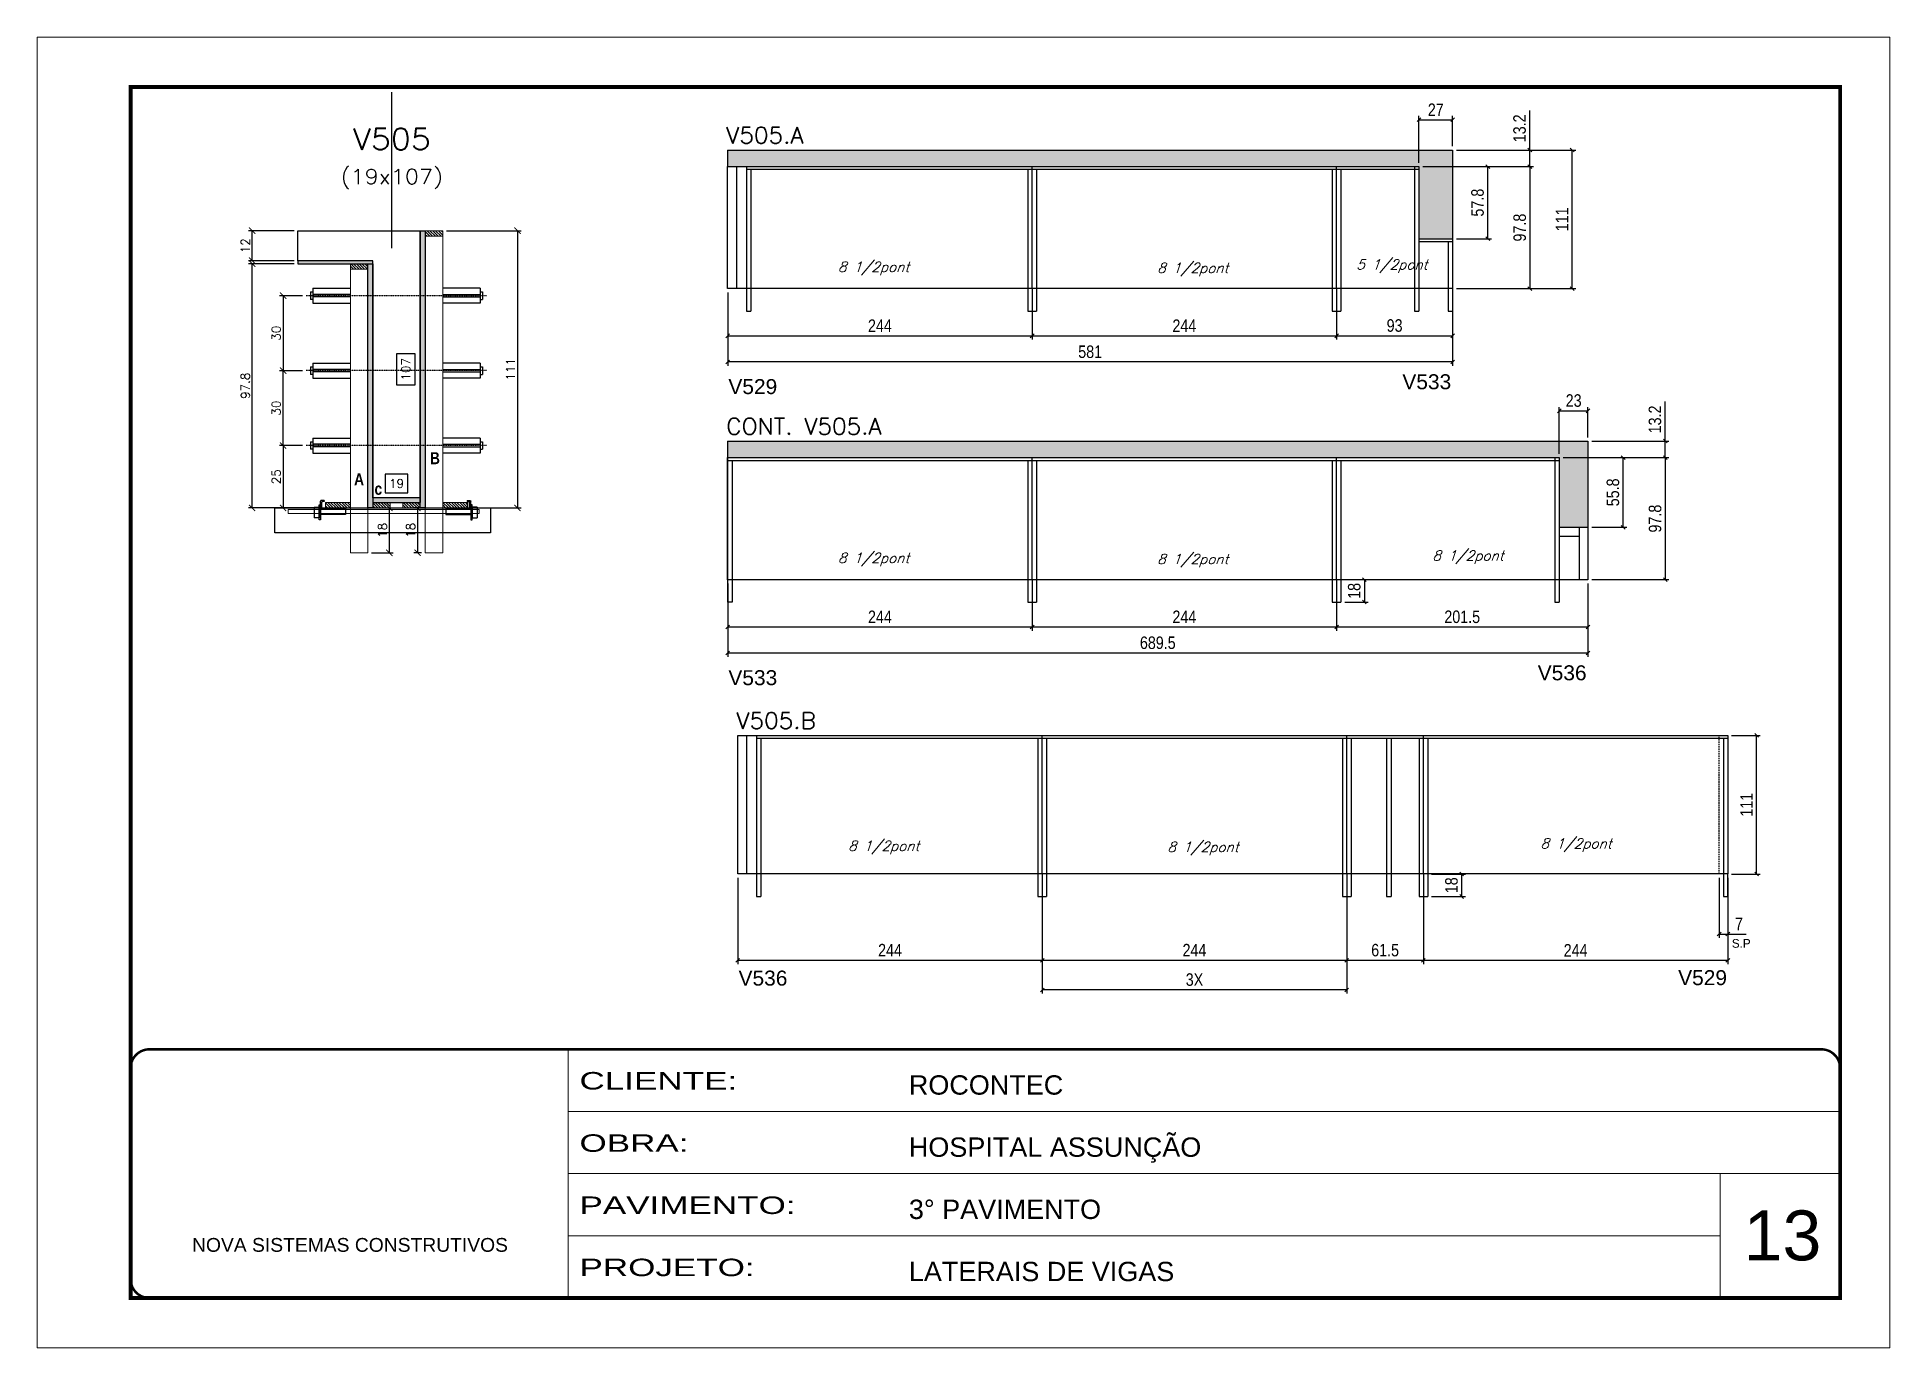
# Model space of a CAD drawing. Extents: x -21493 to -15213, y -12134 to 11887.
# Drawn here: x -21493 to -20008, y 7392 to 8442 of the extents above; entities that cross this region are included whole.
import ezdxf
from ezdxf.enums import TextEntityAlignment as Align

# ---------------------------------------------------------------- set-up
doc = ezdxf.new("R2010")
doc.units = 0
for name, pattern in [('CONTINUO', [0]), ('DASHED', [0.75, 0.5, -0.25]), ('HIDDEN', [0.375, 0.25, -0.125])]:
    doc.linetypes.add(name, pattern=pattern)
for name, color, linetype in [('5', 5, 'Continuous'), ('barrote', 251, 'Continuous'), ('COTA', 241, 'Continuous'), ('Cota Seção (2x)', 4, 'Continuous'), ('detalhes', 4, 'Continuous'), ('Painéis', 200, 'Continuous'), ('presilha', 1, 'Continuous'), ('SARR_2.2x7', 40, 'Continuous'), ('SARR_3.5x7', 81, 'Continuous'), ('TENSOR', 3, 'Continuous'), ('texto', 7, 'Continuous'), ('Texto de Titulo', 7, 'Continuous'), ('Texto Qtd Sarr', 242, 'Continuous')]:
    doc.layers.add(name, color=color, linetype=linetype)
for name, color, linetype, lineweight in [('CARIMBO', 255, 'Continuous', 9), ('CONCRETO', 251, 'Continuous', 25), ('Folhas', 255, 'Continuous', 9), ('Hachura', 251, 'Continuous', 9), ('Madeira', 126, 'Continuous', 18), ('SARRAFO DE PRESSAO', 251, 'DASHED', 9), ('SCO-___-LAJ', 2, 'Continuous', 0), ('Texto Seção', 7, 'Continuous', 15)]:
    doc.layers.add(name, color=color, linetype=linetype, lineweight=lineweight)
doc.styles.add('ARIAL', font='arial.ttf')
doc.styles.add('COTA TECNICA', font='techl___.ttf', dxfattribs={"height": 10})
doc.styles.add('REGUA-120', font='ROMANS.shx', dxfattribs={"height": 15})
doc.styles.add('Romans', font='romans.shx')
doc.styles.add('ROMAS860', font='ROMAS860.SHX')
doc.styles.get("Standard").update_dxf_attribs({"font": 'arial.ttf'})
doc.styles.add('TECNICA', font='techb___.ttf', dxfattribs={"height": 10})
doc.styles.add('Tecnologia', font='')
doc.styles.get('Tecnologia').set_extended_font_data('Forgotten Futurist')
doc.dimstyles.new('Cota Seção (2x)', dxfattribs={"dimtxt": 7, "dimasz": 5, "dimexe": 3, "dimexo": 3, "dimgap": 2, "dimtad": 3, "dimdec": 1, "dimlfac": 0.5, "dimzin": 12, "dimdsep": 46, "dimtxsty": 'Romans', "dimblk": 'ARCHTICK', "dimcen": 0, "dimclrd": 4, "dimclre": 4, "dimclrt": 1, "dimadec": 1, "dimazin": 3, "dimtfac": 1, "dimtdec": 1, "dimtmove": 0, "dimatfit": 3, "dimldrblk": 'OBLIQUE', "dimfxl": 1, "dimtolj": 1, "dimtzin": 12, "dimarcsym": 0})
doc.dimstyles.new('Cota Seção interna', dxfattribs={"dimtxt": 7, "dimasz": 6, "dimexe": 0.18, "dimexo": 2, "dimgap": -4, "dimtad": 3, "dimdec": 1, "dimlfac": 0.5, "dimzin": 12, "dimdsep": 46, "dimtxsty": 'Romans', "dimblk": 'ARCHTICK', "dimcen": 0.09, "dimse1": 1, "dimse2": 1, "dimsd1": 1, "dimsd2": 1, "dimclrd": 180, "dimclre": 5, "dimclrt": 1, "dimadec": 0, "dimazin": 3, "dimtfac": 1, "dimtdec": 1, "dimtofl": 0, "dimtmove": 0, "dimatfit": 3, "dimldrblk": 'ARCHTICK', "dimfxl": 1, "dimtolj": 1, "dimtzin": 0, "dimarcsym": 0})
doc.dimstyles.new('PAINEL', dxfattribs={"dimtxt": 10, "dimasz": 3, "dimexe": 3, "dimexo": 3, "dimgap": 3, "dimtad": 1, "dimdec": 1, "dimzin": 12, "dimdsep": 46, "dimtxsty": 'COTA TECNICA', "dimblk1": 'OBLIQUE', "dimblk2": 'OBLIQUE', "dimsah": 1, "dimcen": 0.9, "dimclrd": 4, "dimclre": 4, "dimclrt": 240, "dimadec": 1, "dimazin": 3, "dimtfac": 1, "dimtdec": 1, "dimtmove": 0, "dimatfit": 3, "dimfxl": 1, "dimtolj": 1, "dimtzin": 12, "dimarcsym": 0})

msp = doc.modelspace()

# ---------------------------------------------------------------- texts
at = {"layer": '5', "linetype": 'Continuous'}
for s, p in [('V529', (-20939.34, 8155.54)), ('V533', (-20399.19, 8159.43)), ('V533', (-20939.34, 7922.39)), ('V536', (-20290.69, 7926.28)), ('V536', (-20931.19, 7681.74)), ('V529', (-20178.13, 7682.1))]:
    msp.add_text(s, height=12, rotation=359.99996, dxfattribs=at).set_placement(p)
at = {"layer": 'CARIMBO', "style": 'ARIAL'}
msp.add_text('13', height=40, dxfattribs=at).set_placement((-20125.55, 7461.65))
at = {"layer": 'detalhes', "style": 'TECNICA'}
for s, p in [('B', (-21178.49, 8099.39)), ('A', (-21239.32, 8082.55)), ('c', (-21222.94, 8074.86))]:
    msp.add_text(s, height=9.6, dxfattribs=at).set_placement(p)
at = {"layer": 'texto', "color": 2, "char_height": 8, "attachment_point": 5, "style": 'Romans'}
for s, insert in [('{\\Q19;\\C256;8 1/2pont}', (-20822.94, 8256.13)), ('{\\Q19;\\C256;8 1/2pont}', (-20567.14, 8255.26)), ('{\\Q19;\\C256;5 1/2pont}', (-20407.59, 8258.04)), ('{\\Q19;\\C256;8 1/2pont}', (-20822.94, 8022.98)), ('{\\Q19;\\C256;8 1/2pont}', (-20567.14, 8022.11)), ('{\\Q19;\\C256;8 1/2pont}', (-20346.56, 8024.88)), ('{\\Q19;\\C256;8 1/2pont}', (-20814.8, 7792.34)), ('{\\Q19;\\C256;8 1/2pont}', (-20558.99, 7791.47)), ('{\\Q19;\\C256;8 1/2pont}', (-20259.97, 7794.25))]:
    msp.add_mtext(s, dxfattribs=dict(at, insert=insert))
at = {"layer": 'texto', "color": 4, "insert": (-20127.58, 7715.51), "char_height": 7, "attachment_point": 5, "style": 'ROMAS860'}
msp.add_mtext('S.P', dxfattribs=at)
at = {"layer": 'Texto Seção', "style": 'REGUA-120', "width": 1.05}
for s, p in [('V505.A', (-20941.08, 8356.37)), ('CONT. V505.A', (-20941.08, 8123.21)), ('V505.B', (-20932.94, 7887.49))]:
    msp.add_text(s, height=13, dxfattribs=at).set_placement(p)

# ---------------------------------------------------------------- blocks, each defined once
blk = doc.blocks.new('titulo1')
at = {"layer": 'Defpoints', "color": 252, "linetype": 'HIDDEN', "ltscale": 2}
blk.add_line((0, 0), (0, 125), dxfattribs=at)
at = {"layer": 'Defpoints', "style": 'Romans', "oblique": 15}
blk.add_attdef('FOLHA', text='', height=10, dxfattribs=at).set_placement((0, 15.6), align=Align.MIDDLE_CENTER)
at = {"layer": 'Texto Qtd Sarr', "color": 3, "style": 'Romans', "oblique": 15}
for tag, height, p in [('TITULO', 17, (0, 71.4)), ('SEÇÃO', 12, (0, 41.5))]:
    blk.add_attdef(tag, text='', height=height, dxfattribs=at).set_placement(p, align=Align.MIDDLE_CENTER)
blk = doc.blocks.new('_ArchTick')
at = {"color": 0, "linetype": 'ByBlock', "const_width": 0.15}
blk.add_lwpolyline([(-0.5, -0.5), (0.5, 0.5)], dxfattribs=at)
blk = doc.blocks.new('*D441')
at = {"layer": 'COTA', "color": 4, "lineweight": -2, "transparency": 16777216}
for p, q in [((-21287.3, 8260), (-21324, 8260)), ((-21321, 8064.4), (-21321, 8260)), ((-21269.7, 8064.4), (-21324, 8064.4))]:
    blk.add_line(p, q, dxfattribs=at)
at = {"layer": 'Defpoints', "color": 0, "transparency": 16777216}
for p in [(-21321, 8260), (-21284.3, 8260), (-21266.7, 8064.4)]:
    blk.add_point(p, dxfattribs=at)
at = {"layer": 'COTA', "color": 4, "lineweight": -2, "transparency": 16777216, "xscale": 5, "yscale": 5, "zscale": 5}
for p, rotation in [((-21321, 8260), 90), ((-21321, 8064.4), 270)]:
    blk.add_blockref('_ArchTick', p, dxfattribs=dict(at, rotation=rotation))
at = {"layer": 'COTA', "color": 1, "transparency": 16777216, "insert": (-21326.5, 8162.2), "char_height": 7, "attachment_point": 5, "rotation": 90, "style": 'Romans'}
blk.add_mtext('\\A1;97.8', dxfattribs=at)
blk = doc.blocks.new('_Oblique')
at = {"color": 0, "linetype": 'ByBlock', "lineweight": -2}
blk.add_line((-0.5, -0.5), (0.5, 0.5), dxfattribs=at)
blk = doc.blocks.new('*D442')
at = {"layer": 'COTA', "color": 4, "lineweight": -2, "transparency": 16777216}
for p, q in [((-21287.3, 8286.4), (-21324, 8286.4)), ((-21321, 8262.4), (-21321, 8286.4)), ((-21287.3, 8262.4), (-21324, 8262.4))]:
    blk.add_line(p, q, dxfattribs=at)
at = {"layer": 'Defpoints', "color": 0, "transparency": 16777216}
for p in [(-21321, 8286.4), (-21284.3, 8286.4), (-21284.3, 8262.4)]:
    blk.add_point(p, dxfattribs=at)
at = {"layer": 'COTA', "color": 4, "lineweight": -2, "transparency": 16777216, "xscale": 5, "yscale": 5, "zscale": 5}
for p, rotation in [((-21321, 8286.4), 90), ((-21321, 8262.4), 270)]:
    blk.add_blockref('_ArchTick', p, dxfattribs=dict(at, rotation=rotation))
at = {"layer": 'COTA', "color": 1, "transparency": 16777216, "insert": (-21326.5, 8274.4), "char_height": 7, "attachment_point": 5, "rotation": 90, "style": 'Romans'}
blk.add_mtext('\\A1;12', dxfattribs=at)
blk = doc.blocks.new('*D443')
at = {"layer": 'Cota Seção (2x)', "color": 180, "lineweight": -2, "transparency": 16777216}
for p, q in [((-21190.3, 8187.9), (-21205.3, 8187.9)), ((-21205.3, 8187.9), (-21205.3, 8162.9)), ((-21190.3, 8162.9), (-21190.3, 8187.9)), ((-21205.3, 8162.9), (-21190.3, 8162.9))]:
    blk.add_line(p, q, dxfattribs=at)
at = {"layer": 'Defpoints', "color": 0, "transparency": 16777216}
for p in [(-21224.3, 8286.4), (-21186.3, 8286.4), (-21224.3, 8072.4)]:
    blk.add_point(p, dxfattribs=at)
at = {"layer": 'Cota Seção (2x)', "color": 1, "transparency": 16777216, "insert": (-21197.8, 8175.4), "char_height": 7, "attachment_point": 5, "rotation": 90, "style": 'Romans'}
blk.add_mtext('\\A1;107', dxfattribs=at)
blk = doc.blocks.new('PRESILHA METÁLICA 1')
at = {"layer": 'presilha'}
for p, q in [((0, 13), (6, 13)), ((0, 13), (0, 0)), ((6, 0), (0, 0)), ((6, 15.5), (7.5, 15.5)), ((6, -2.5), (6, 15.5)), ((6, 13), (6, 0)), ((7.5, 10.6), (7.5, 19.9)), ((7.5, 15.5), (7.5, -2.5)), ((37.5, 4.1), (7.5, 4.1)), ((12, 21), (8.6, 21)), ((9, 11.6), (9, 18.9)), ((12, 19.5), (9.6, 19.5)), ((37.5, 11), (9.6, 11)), ((12, 21), (12, 19.5)), ((37.5, 11), (37.5, 4.1)), ((7.5, -2.5), (6, -2.5))]:
    blk.add_line(p, q, dxfattribs=at)
for centre, radius, start, end in [((8.6, 19.9), 1.14, 90, 180), ((9.6, 18.9), 0.57, 90, 180), ((9.6, 11.6), 0.57, 180, 270)]:
    blk.add_arc(centre, radius, start, end, dxfattribs=at)
blk = doc.blocks.new('*D455')
at = {"layer": 'Cota Seção (2x)', "color": 180, "lineweight": -2, "transparency": 16777216}
for p, q in [((-21196.3, 8091.4), (-21214.3, 8091.4)), ((-21214.3, 8091.4), (-21214.3, 8076.4)), ((-21196.3, 8076.4), (-21196.3, 8091.4)), ((-21214.3, 8076.4), (-21196.3, 8076.4))]:
    blk.add_line(p, q, dxfattribs=at)
at = {"layer": 'Defpoints', "color": 0, "transparency": 16777216}
for p in [(-21224.3, 8072.4), (-21224.3, 8064.4), (-21186.3, 8064.4)]:
    blk.add_point(p, dxfattribs=at)
at = {"layer": 'Cota Seção (2x)', "color": 1, "transparency": 16777216, "insert": (-21205.3, 8083.9), "char_height": 7, "attachment_point": 5, "style": 'Romans'}
blk.add_mtext('\\A1;19', dxfattribs=at)
blk = doc.blocks.new('*D456')
at = {"layer": 'COTA', "color": 4, "lineweight": -2, "transparency": 16777216}
for p, q in [((-21165.3, 8286.4), (-21105.4, 8286.4)), ((-21108.4, 8286.4), (-21108.4, 8064.4)), ((-21165.3, 8064.4), (-21105.4, 8064.4))]:
    blk.add_line(p, q, dxfattribs=at)
at = {"layer": 'Defpoints', "color": 0, "transparency": 16777216}
for p in [(-21168.3, 8286.4), (-21168.3, 8064.4), (-21108.4, 8064.4)]:
    blk.add_point(p, dxfattribs=at)
at = {"layer": 'COTA', "color": 4, "lineweight": -2, "transparency": 16777216, "xscale": 5, "yscale": 5, "zscale": 5}
for p, rotation in [((-21108.4, 8286.4), 90), ((-21108.4, 8064.4), 270)]:
    blk.add_blockref('_ArchTick', p, dxfattribs=dict(at, rotation=rotation))
at = {"layer": 'COTA', "color": 1, "transparency": 16777216, "insert": (-21113.9, 8175.4), "char_height": 7, "attachment_point": 5, "rotation": 90, "style": 'Romans'}
blk.add_mtext('\\A1;111', dxfattribs=at)
blk = doc.blocks.new('*D457')
at = {"layer": 'COTA', "color": 4, "lineweight": -2, "transparency": 16777216}
for p, q in [((-21280.6, 8114.3), (-21299.2, 8114.3)), ((-21296.2, 8114.3), (-21296.2, 8064.4)), ((-21280.6, 8064.4), (-21299.2, 8064.4))]:
    blk.add_line(p, q, dxfattribs=at)
at = {"layer": 'Defpoints', "color": 0, "transparency": 16777216}
for p in [(-21277.6, 8114.3), (-21296.2, 8064.4), (-21277.6, 8064.4)]:
    blk.add_point(p, dxfattribs=at)
at = {"layer": 'COTA', "color": 4, "lineweight": -2, "transparency": 16777216, "xscale": 5, "yscale": 5, "zscale": 5}
for p, rotation in [((-21296.2, 8114.3), 90), ((-21296.2, 8064.4), 270)]:
    blk.add_blockref('_ArchTick', p, dxfattribs=dict(at, rotation=rotation))
at = {"layer": 'COTA', "color": 1, "transparency": 16777216, "insert": (-21301.7, 8089.3), "char_height": 7, "attachment_point": 5, "rotation": 90, "style": 'Romans'}
blk.add_mtext('\\A1;25', dxfattribs=at)
blk = doc.blocks.new('*D1046')
at = {"layer": 'COTA', "color": 4, "lineweight": -2, "transparency": 16777216}
for p, q in [((-21280.6, 8174.3), (-21299.2, 8174.3)), ((-21296.2, 8114.3), (-21296.2, 8174.3)), ((-21280.6, 8114.3), (-21299.2, 8114.3))]:
    blk.add_line(p, q, dxfattribs=at)
at = {"layer": 'Defpoints', "color": 0, "transparency": 16777216}
for p in [(-21296.2, 8174.3), (-21277.6, 8174.3), (-21277.6, 8114.3)]:
    blk.add_point(p, dxfattribs=at)
at = {"layer": 'COTA', "color": 4, "lineweight": -2, "transparency": 16777216, "xscale": 5, "yscale": 5, "zscale": 5}
for p, rotation in [((-21296.2, 8174.3), 90), ((-21296.2, 8114.3), 270)]:
    blk.add_blockref('_ArchTick', p, dxfattribs=dict(at, rotation=rotation))
at = {"layer": 'COTA', "color": 1, "transparency": 16777216, "insert": (-21301.7, 8144.3), "char_height": 7, "attachment_point": 5, "rotation": 90, "style": 'Romans'}
blk.add_mtext('\\A1;30', dxfattribs=at)
blk = doc.blocks.new('*D1047')
at = {"layer": 'COTA', "color": 4, "lineweight": -2, "transparency": 16777216}
for p, q in [((-21280.6, 8234.3), (-21299.2, 8234.3)), ((-21296.2, 8234.3), (-21296.2, 8174.3)), ((-21280.6, 8174.3), (-21299.2, 8174.3))]:
    blk.add_line(p, q, dxfattribs=at)
at = {"layer": 'Defpoints', "color": 0, "transparency": 16777216}
for p in [(-21277.6, 8234.3), (-21296.2, 8174.3), (-21277.6, 8174.3)]:
    blk.add_point(p, dxfattribs=at)
at = {"layer": 'COTA', "color": 4, "lineweight": -2, "transparency": 16777216, "xscale": 5, "yscale": 5, "zscale": 5}
for p, rotation in [((-21296.2, 8234.3), 90), ((-21296.2, 8174.3), 270)]:
    blk.add_blockref('_ArchTick', p, dxfattribs=dict(at, rotation=rotation))
at = {"layer": 'COTA', "color": 1, "transparency": 16777216, "insert": (-21301.7, 8204.3), "char_height": 7, "attachment_point": 5, "rotation": 90, "style": 'Romans'}
blk.add_mtext('\\A1;30', dxfattribs=at)
blk = doc.blocks.new('*D458')
at = {"layer": 'COTA', "color": 4, "linetype": 'ByBlock', "lineweight": -2, "transparency": 16777216}
for p, q in [((-20939.9, 8237), (-20939.9, 8199.2)), ((-20695.9, 8237), (-20695.9, 8199.2)), ((-20939.9, 8202.2), (-20695.9, 8202.2))]:
    blk.add_line(p, q, dxfattribs=at)
at = {"layer": 'Defpoints', "color": 0, "linetype": 'ByBlock', "transparency": 16777216}
for p in [(-20939.9, 8240), (-20695.9, 8240), (-20695.9, 8202.2)]:
    blk.add_point(p, dxfattribs=at)
at = {"layer": 'COTA', "color": 4, "linetype": 'ByBlock', "lineweight": -2, "transparency": 16777216, "xscale": 3, "yscale": 3, "zscale": 3, "rotation": 180}
blk.add_blockref('_Oblique', (-20939.9, 8202.2), dxfattribs=at)
at = {"layer": 'COTA', "color": 4, "linetype": 'ByBlock', "lineweight": -2, "transparency": 16777216, "xscale": 3, "yscale": 3, "zscale": 3}
blk.add_blockref('_Oblique', (-20695.9, 8202.2), dxfattribs=at)
at = {"layer": 'COTA', "color": 240, "linetype": 'ByBlock', "transparency": 16777216, "insert": (-20817.9, 8210.3), "char_height": 10, "attachment_point": 5, "style": 'COTA TECNICA'}
blk.add_mtext('\\A1;244', dxfattribs=at)
blk = doc.blocks.new('*D459')
at = {"layer": 'COTA', "color": 4, "linetype": 'ByBlock', "lineweight": -2, "transparency": 16777216}
for p, q in [((-20695.9, 8237), (-20695.9, 8199.2)), ((-20451.9, 8237), (-20451.9, 8199.2)), ((-20695.9, 8202.2), (-20451.9, 8202.2))]:
    blk.add_line(p, q, dxfattribs=at)
at = {"layer": 'Defpoints', "color": 0, "linetype": 'ByBlock', "transparency": 16777216}
for p in [(-20695.9, 8240), (-20451.9, 8240), (-20451.9, 8202.2)]:
    blk.add_point(p, dxfattribs=at)
at = {"layer": 'COTA', "color": 4, "linetype": 'ByBlock', "lineweight": -2, "transparency": 16777216, "xscale": 3, "yscale": 3, "zscale": 3, "rotation": 180}
blk.add_blockref('_Oblique', (-20695.9, 8202.2), dxfattribs=at)
at = {"layer": 'COTA', "color": 4, "linetype": 'ByBlock', "lineweight": -2, "transparency": 16777216, "xscale": 3, "yscale": 3, "zscale": 3}
blk.add_blockref('_Oblique', (-20451.9, 8202.2), dxfattribs=at)
at = {"layer": 'COTA', "color": 240, "linetype": 'ByBlock', "transparency": 16777216, "insert": (-20573.9, 8210.3), "char_height": 10, "attachment_point": 5, "style": 'COTA TECNICA'}
blk.add_mtext('\\A1;244', dxfattribs=at)
blk = doc.blocks.new('*D460')
at = {"layer": 'COTA', "color": 4, "linetype": 'ByBlock', "lineweight": -2, "transparency": 16777216}
for p, q in [((-20451.9, 8237), (-20451.9, 8199.2)), ((-20358.9, 8237), (-20358.9, 8199.2)), ((-20451.9, 8202.2), (-20358.9, 8202.2))]:
    blk.add_line(p, q, dxfattribs=at)
at = {"layer": 'Defpoints', "color": 0, "linetype": 'ByBlock', "transparency": 16777216}
for p in [(-20451.9, 8240), (-20358.9, 8240), (-20358.9, 8202.2)]:
    blk.add_point(p, dxfattribs=at)
at = {"layer": 'COTA', "color": 4, "linetype": 'ByBlock', "lineweight": -2, "transparency": 16777216, "xscale": 3, "yscale": 3, "zscale": 3}
for p, rotation in [((-20451.9, 8202.2), 179.9996717690966), ((-20358.9, 8202.2), 359.9996717690966)]:
    blk.add_blockref('_Oblique', p, dxfattribs=dict(at, rotation=rotation))
at = {"layer": 'COTA', "color": 240, "linetype": 'ByBlock', "transparency": 16777216, "insert": (-20405.4, 8210.4), "char_height": 10, "attachment_point": 5, "rotation": 359.9997, "style": 'COTA TECNICA'}
blk.add_mtext('\\A1;93', dxfattribs=at)
blk = doc.blocks.new('*D1048')
at = {"layer": 'COTA', "color": 4, "lineweight": -2, "ltscale": 25, "transparency": 16777216}
for p, q in [((-20939.9, 8237), (-20939.9, 8178.3)), ((-20358.9, 8237), (-20358.9, 8178.3)), ((-20358.9, 8181.3), (-20939.9, 8181.3))]:
    blk.add_line(p, q, dxfattribs=at)
at = {"layer": 'Defpoints', "color": 0, "ltscale": 25, "transparency": 16777216}
for p in [(-20939.9, 8240), (-20358.9, 8240), (-20939.9, 8181.3)]:
    blk.add_point(p, dxfattribs=at)
at = {"layer": 'COTA', "color": 4, "lineweight": -2, "ltscale": 25, "transparency": 16777216, "xscale": 3, "yscale": 3, "zscale": 3, "rotation": 180}
blk.add_blockref('_Oblique', (-20939.9, 8181.3), dxfattribs=at)
at = {"layer": 'COTA', "color": 4, "lineweight": -2, "ltscale": 25, "transparency": 16777216, "xscale": 3, "yscale": 3, "zscale": 3}
blk.add_blockref('_Oblique', (-20358.9, 8181.3), dxfattribs=at)
at = {"layer": 'COTA', "color": 240, "ltscale": 25, "transparency": 16777216, "insert": (-20649.4, 8189.4), "char_height": 10, "attachment_point": 5, "style": 'COTA TECNICA'}
blk.add_mtext('\\A1;581', dxfattribs=at)
blk = doc.blocks.new('*D1049')
at = {"layer": 'Defpoints', "color": 0, "ltscale": 25, "transparency": 16777216}
for p in [(-20385.9, 8337.8), (-20358.9, 8240), (-20297, 8240)]:
    blk.add_point(p, dxfattribs=at)
at = {"layer": 'SARR_3.5x7', "color": 4, "lineweight": -2, "ltscale": 25, "transparency": 16777216}
for p, q in [((-20382.9, 8337.8), (-20294, 8337.8)), ((-20297, 8337.8), (-20297, 8240)), ((-20355.9, 8240), (-20294, 8240))]:
    blk.add_line(p, q, dxfattribs=at)
at = {"layer": 'SARR_3.5x7', "color": 4, "lineweight": -2, "ltscale": 25, "transparency": 16777216, "xscale": 3, "yscale": 3, "zscale": 3}
for p, rotation in [((-20297, 8337.8), 90), ((-20297, 8240), 270)]:
    blk.add_blockref('_Oblique', p, dxfattribs=dict(at, rotation=rotation))
at = {"layer": 'SARR_3.5x7', "color": 240, "ltscale": 25, "transparency": 16777216, "insert": (-20305.1, 8288.9), "char_height": 10, "attachment_point": 5, "rotation": 90, "style": 'COTA TECNICA'}
blk.add_mtext('\\A1;97.8', dxfattribs=at)
blk = doc.blocks.new('*D1050')
at = {"layer": 'Defpoints', "color": 0, "ltscale": 25, "transparency": 16777216}
for p in [(-20358.9, 8351), (-20297, 8351), (-20385.9, 8337.8)]:
    blk.add_point(p, dxfattribs=at)
at = {"layer": 'SARR_3.5x7', "color": 4, "lineweight": -2, "ltscale": 25, "transparency": 16777216}
for p, q in [((-20297, 8351), (-20297, 8382.7)), ((-20355.9, 8351), (-20294, 8351)), ((-20297, 8337.8), (-20297, 8351)), ((-20382.9, 8337.8), (-20294, 8337.8))]:
    blk.add_line(p, q, dxfattribs=at)
at = {"layer": 'SARR_3.5x7', "color": 4, "lineweight": -2, "ltscale": 25, "transparency": 16777216, "xscale": 3, "yscale": 3, "zscale": 3}
for p, rotation in [((-20297, 8351), 90), ((-20297, 8337.8), 270)]:
    blk.add_blockref('_Oblique', p, dxfattribs=dict(at, rotation=rotation))
at = {"layer": 'SARR_3.5x7', "color": 240, "ltscale": 25, "transparency": 16777216, "insert": (-20305.2, 8368.4), "char_height": 10, "attachment_point": 5, "rotation": 90, "style": 'COTA TECNICA'}
blk.add_mtext('\\A1;13.2', dxfattribs=at)
blk = doc.blocks.new('*D1051')
at = {"layer": 'Defpoints', "color": 0, "ltscale": 25, "transparency": 16777216}
for p in [(-20385.9, 8337.8), (-20330.7, 8337.8), (-20358.9, 8280)]:
    blk.add_point(p, dxfattribs=at)
at = {"layer": 'SARR_3.5x7', "color": 4, "lineweight": -2, "ltscale": 25, "transparency": 16777216}
for p, q in [((-20382.9, 8337.8), (-20327.7, 8337.8)), ((-20330.7, 8280), (-20330.7, 8337.8)), ((-20355.9, 8280), (-20327.7, 8280))]:
    blk.add_line(p, q, dxfattribs=at)
at = {"layer": 'SARR_3.5x7', "color": 4, "lineweight": -2, "ltscale": 25, "transparency": 16777216, "xscale": 3, "yscale": 3, "zscale": 3}
for p, rotation in [((-20330.7, 8337.8), 90), ((-20330.7, 8280), 270)]:
    blk.add_blockref('_Oblique', p, dxfattribs=dict(at, rotation=rotation))
at = {"layer": 'SARR_3.5x7', "color": 240, "ltscale": 25, "transparency": 16777216, "insert": (-20338.9, 8308.9), "char_height": 10, "attachment_point": 5, "rotation": 90, "style": 'COTA TECNICA'}
blk.add_mtext('\\A1;57.8', dxfattribs=at)
blk = doc.blocks.new('*D461')
at = {"layer": 'Defpoints', "color": 0, "ltscale": 25, "transparency": 16777216}
for p in [(-20358.9, 8375.3), (-20358.9, 8351), (-20385.9, 8337.8)]:
    blk.add_point(p, dxfattribs=at)
at = {"layer": 'SARR_3.5x7', "color": 4, "lineweight": -2, "ltscale": 25, "transparency": 16777216}
for p, q in [((-20385.9, 8340.8), (-20385.9, 8378.3)), ((-20358.9, 8354), (-20358.9, 8378.3)), ((-20385.9, 8375.3), (-20358.9, 8375.3))]:
    blk.add_line(p, q, dxfattribs=at)
at = {"layer": 'SARR_3.5x7', "color": 4, "lineweight": -2, "ltscale": 25, "transparency": 16777216, "xscale": 3, "yscale": 3, "zscale": 3, "rotation": 180}
blk.add_blockref('_Oblique', (-20385.9, 8375.3), dxfattribs=at)
at = {"layer": 'SARR_3.5x7', "color": 4, "lineweight": -2, "ltscale": 25, "transparency": 16777216, "xscale": 3, "yscale": 3, "zscale": 3}
blk.add_blockref('_Oblique', (-20358.9, 8375.3), dxfattribs=at)
at = {"layer": 'SARR_3.5x7', "color": 240, "ltscale": 25, "transparency": 16777216, "insert": (-20372.4, 8383.3), "char_height": 10, "attachment_point": 5, "style": 'COTA TECNICA'}
blk.add_mtext('\\A1;27', dxfattribs=at)
blk = doc.blocks.new('*D462')
at = {"layer": 'COTA', "color": 4, "linetype": 'ByBlock', "lineweight": -2, "transparency": 16777216}
for p, q in [((-20939.9, 8003.9), (-20939.9, 7966)), ((-20695.9, 8003.9), (-20695.9, 7966)), ((-20939.9, 7969), (-20695.9, 7969))]:
    blk.add_line(p, q, dxfattribs=at)
at = {"layer": 'Defpoints', "color": 0, "linetype": 'ByBlock', "transparency": 16777216}
for p in [(-20939.9, 8006.9), (-20695.9, 8006.9), (-20695.9, 7969)]:
    blk.add_point(p, dxfattribs=at)
at = {"layer": 'COTA', "color": 4, "linetype": 'ByBlock', "lineweight": -2, "transparency": 16777216, "xscale": 3, "yscale": 3, "zscale": 3, "rotation": 180}
blk.add_blockref('_Oblique', (-20939.9, 7969), dxfattribs=at)
at = {"layer": 'COTA', "color": 4, "linetype": 'ByBlock', "lineweight": -2, "transparency": 16777216, "xscale": 3, "yscale": 3, "zscale": 3}
blk.add_blockref('_Oblique', (-20695.9, 7969), dxfattribs=at)
at = {"layer": 'COTA', "color": 240, "linetype": 'ByBlock', "transparency": 16777216, "insert": (-20817.9, 7977.1), "char_height": 10, "attachment_point": 5, "style": 'COTA TECNICA'}
blk.add_mtext('\\A1;244', dxfattribs=at)
blk = doc.blocks.new('*D463')
at = {"layer": 'COTA', "color": 4, "linetype": 'ByBlock', "lineweight": -2, "transparency": 16777216}
for p, q in [((-20695.9, 8003.9), (-20695.9, 7966)), ((-20451.9, 8003.9), (-20451.9, 7966)), ((-20695.9, 7969), (-20451.9, 7969))]:
    blk.add_line(p, q, dxfattribs=at)
at = {"layer": 'Defpoints', "color": 0, "linetype": 'ByBlock', "transparency": 16777216}
for p in [(-20695.9, 8006.9), (-20451.9, 8006.9), (-20451.9, 7969)]:
    blk.add_point(p, dxfattribs=at)
at = {"layer": 'COTA', "color": 4, "linetype": 'ByBlock', "lineweight": -2, "transparency": 16777216, "xscale": 3, "yscale": 3, "zscale": 3, "rotation": 180}
blk.add_blockref('_Oblique', (-20695.9, 7969), dxfattribs=at)
at = {"layer": 'COTA', "color": 4, "linetype": 'ByBlock', "lineweight": -2, "transparency": 16777216, "xscale": 3, "yscale": 3, "zscale": 3}
blk.add_blockref('_Oblique', (-20451.9, 7969), dxfattribs=at)
at = {"layer": 'COTA', "color": 240, "linetype": 'ByBlock', "transparency": 16777216, "insert": (-20573.9, 7977.1), "char_height": 10, "attachment_point": 5, "style": 'COTA TECNICA'}
blk.add_mtext('\\A1;244', dxfattribs=at)
blk = doc.blocks.new('*D464')
at = {"layer": 'COTA', "color": 4, "linetype": 'ByBlock', "lineweight": -2, "transparency": 16777216}
for p, q in [((-20451.9, 8003.9), (-20451.9, 7966)), ((-20250.4, 8003.9), (-20250.4, 7966)), ((-20451.9, 7969), (-20250.4, 7969))]:
    blk.add_line(p, q, dxfattribs=at)
at = {"layer": 'Defpoints', "color": 0, "linetype": 'ByBlock', "transparency": 16777216}
for p in [(-20451.9, 8006.9), (-20250.4, 8006.9), (-20250.4, 7969)]:
    blk.add_point(p, dxfattribs=at)
at = {"layer": 'COTA', "color": 4, "linetype": 'ByBlock', "lineweight": -2, "transparency": 16777216, "xscale": 3, "yscale": 3, "zscale": 3}
for p, rotation in [((-20451.9, 7969), 179.9998485088138), ((-20250.4, 7969), 359.9998485088138)]:
    blk.add_blockref('_Oblique', p, dxfattribs=dict(at, rotation=rotation))
at = {"layer": 'COTA', "color": 240, "linetype": 'ByBlock', "transparency": 16777216, "insert": (-20351.2, 7977.1), "char_height": 10, "attachment_point": 5, "rotation": 359.9998, "style": 'COTA TECNICA'}
blk.add_mtext('\\A1;201.5', dxfattribs=at)
blk = doc.blocks.new('*D1052')
at = {"layer": 'COTA', "color": 4, "lineweight": -2, "ltscale": 25, "transparency": 16777216}
for p, q in [((-20939.9, 8003.9), (-20939.9, 7945.1)), ((-20250.4, 8003.9), (-20250.4, 7945.1)), ((-20250.4, 7948.1), (-20939.9, 7948.1))]:
    blk.add_line(p, q, dxfattribs=at)
at = {"layer": 'Defpoints', "color": 0, "ltscale": 25, "transparency": 16777216}
for p in [(-20939.9, 8006.9), (-20250.4, 8006.9), (-20939.9, 7948.1)]:
    blk.add_point(p, dxfattribs=at)
at = {"layer": 'COTA', "color": 4, "lineweight": -2, "ltscale": 25, "transparency": 16777216, "xscale": 3, "yscale": 3, "zscale": 3, "rotation": 180}
blk.add_blockref('_Oblique', (-20939.9, 7948.1), dxfattribs=at)
at = {"layer": 'COTA', "color": 4, "lineweight": -2, "ltscale": 25, "transparency": 16777216, "xscale": 3, "yscale": 3, "zscale": 3}
blk.add_blockref('_Oblique', (-20250.4, 7948.1), dxfattribs=at)
at = {"layer": 'COTA', "color": 240, "ltscale": 25, "transparency": 16777216, "insert": (-20595.2, 7956.3), "char_height": 10, "attachment_point": 5, "style": 'COTA TECNICA'}
blk.add_mtext('\\A1;689.5', dxfattribs=at)
blk = doc.blocks.new('*D1053')
at = {"layer": 'Defpoints', "color": 0, "ltscale": 25, "transparency": 16777216}
for p in [(-20273.4, 8104.7), (-20250.4, 8006.9), (-20188.5, 8006.9)]:
    blk.add_point(p, dxfattribs=at)
at = {"layer": 'SARR_3.5x7', "color": 4, "lineweight": -2, "ltscale": 25, "transparency": 16777216}
for p, q in [((-20270.4, 8104.7), (-20185.5, 8104.7)), ((-20188.5, 8104.7), (-20188.5, 8006.9)), ((-20247.4, 8006.9), (-20185.5, 8006.9))]:
    blk.add_line(p, q, dxfattribs=at)
at = {"layer": 'SARR_3.5x7', "color": 4, "lineweight": -2, "ltscale": 25, "transparency": 16777216, "xscale": 3, "yscale": 3, "zscale": 3}
for p, rotation in [((-20188.5, 8104.7), 90), ((-20188.5, 8006.9), 270)]:
    blk.add_blockref('_Oblique', p, dxfattribs=dict(at, rotation=rotation))
at = {"layer": 'SARR_3.5x7', "color": 240, "ltscale": 25, "transparency": 16777216, "insert": (-20196.6, 8055.8), "char_height": 10, "attachment_point": 5, "rotation": 90, "style": 'COTA TECNICA'}
blk.add_mtext('\\A1;97.8', dxfattribs=at)
blk = doc.blocks.new('*D1054')
at = {"layer": 'Defpoints', "color": 0, "ltscale": 25, "transparency": 16777216}
for p in [(-20250.4, 8117.9), (-20188.5, 8117.9), (-20273.4, 8104.7)]:
    blk.add_point(p, dxfattribs=at)
at = {"layer": 'SARR_3.5x7', "color": 4, "lineweight": -2, "ltscale": 25, "transparency": 16777216}
for p, q in [((-20188.5, 8117.9), (-20188.5, 8149.6)), ((-20247.4, 8117.9), (-20185.5, 8117.9)), ((-20188.5, 8104.7), (-20188.5, 8117.9)), ((-20270.4, 8104.7), (-20185.5, 8104.7))]:
    blk.add_line(p, q, dxfattribs=at)
at = {"layer": 'SARR_3.5x7', "color": 4, "lineweight": -2, "ltscale": 25, "transparency": 16777216, "xscale": 3, "yscale": 3, "zscale": 3}
for p, rotation in [((-20188.5, 8117.9), 90), ((-20188.5, 8104.7), 270)]:
    blk.add_blockref('_Oblique', p, dxfattribs=dict(at, rotation=rotation))
at = {"layer": 'SARR_3.5x7', "color": 240, "ltscale": 25, "transparency": 16777216, "insert": (-20196.7, 8135.2), "char_height": 10, "attachment_point": 5, "rotation": 90, "style": 'COTA TECNICA'}
blk.add_mtext('\\A1;13.2', dxfattribs=at)
blk = doc.blocks.new('*D1055')
at = {"layer": 'Defpoints', "color": 0, "ltscale": 25, "transparency": 16777216}
for p in [(-20273.4, 8104.7), (-20222.2, 8104.7), (-20250.4, 8048.9)]:
    blk.add_point(p, dxfattribs=at)
at = {"layer": 'SARR_3.5x7', "color": 4, "lineweight": -2, "ltscale": 25, "transparency": 16777216}
for p, q in [((-20270.4, 8104.7), (-20219.2, 8104.7)), ((-20222.2, 8048.9), (-20222.2, 8104.7)), ((-20247.4, 8048.9), (-20219.2, 8048.9))]:
    blk.add_line(p, q, dxfattribs=at)
at = {"layer": 'SARR_3.5x7', "color": 4, "lineweight": -2, "ltscale": 25, "transparency": 16777216, "xscale": 3, "yscale": 3, "zscale": 3}
for p, rotation in [((-20222.2, 8104.7), 90), ((-20222.2, 8048.9), 270)]:
    blk.add_blockref('_Oblique', p, dxfattribs=dict(at, rotation=rotation))
at = {"layer": 'SARR_3.5x7', "color": 240, "ltscale": 25, "transparency": 16777216, "insert": (-20230.4, 8076.8), "char_height": 10, "attachment_point": 5, "rotation": 90, "style": 'COTA TECNICA'}
blk.add_mtext('\\A1;55.8', dxfattribs=at)
blk = doc.blocks.new('*D465')
at = {"layer": 'Defpoints', "color": 0, "ltscale": 25, "transparency": 16777216}
for p in [(-20250.4, 8142.1), (-20250.4, 8117.9), (-20273.4, 8104.7)]:
    blk.add_point(p, dxfattribs=at)
at = {"layer": 'SARR_3.5x7', "color": 4, "lineweight": -2, "ltscale": 25, "transparency": 16777216}
for p, q in [((-20273.4, 8107.7), (-20273.4, 8145.1)), ((-20273.4, 8142.1), (-20250.4, 8142.1)), ((-20250.4, 8120.9), (-20250.4, 8145.1))]:
    blk.add_line(p, q, dxfattribs=at)
at = {"layer": 'SARR_3.5x7', "color": 4, "lineweight": -2, "ltscale": 25, "transparency": 16777216, "xscale": 3, "yscale": 3, "zscale": 3, "rotation": 180}
blk.add_blockref('_Oblique', (-20273.4, 8142.1), dxfattribs=at)
at = {"layer": 'SARR_3.5x7', "color": 4, "lineweight": -2, "ltscale": 25, "transparency": 16777216, "xscale": 3, "yscale": 3, "zscale": 3}
blk.add_blockref('_Oblique', (-20250.4, 8142.1), dxfattribs=at)
at = {"layer": 'SARR_3.5x7', "color": 240, "ltscale": 25, "transparency": 16777216, "insert": (-20261.9, 8150.3), "char_height": 10, "attachment_point": 5, "style": 'COTA TECNICA'}
blk.add_mtext('\\A1;23', dxfattribs=at)
blk = doc.blocks.new('*D466')
at = {"layer": 'COTA', "color": 4, "linetype": 'ByBlock', "lineweight": -2, "transparency": 16777216}
for p, q in [((-20145.3, 7768.1), (-20145.3, 7720)), ((-20138.3, 7768.1), (-20138.3, 7720)), ((-20145.3, 7723), (-20138.3, 7723)), ((-20138.3, 7723), (-20123.6, 7723))]:
    blk.add_line(p, q, dxfattribs=at)
at = {"layer": 'Defpoints', "color": 0, "linetype": 'ByBlock', "transparency": 16777216}
for p in [(-20145.3, 7771.1), (-20138.3, 7771.1), (-20138.3, 7723)]:
    blk.add_point(p, dxfattribs=at)
at = {"layer": 'COTA', "color": 4, "linetype": 'ByBlock', "lineweight": -2, "transparency": 16777216, "xscale": 3, "yscale": 3, "zscale": 3, "rotation": 180}
blk.add_blockref('_Oblique', (-20145.3, 7723), dxfattribs=at)
at = {"layer": 'COTA', "color": 4, "linetype": 'ByBlock', "lineweight": -2, "transparency": 16777216, "xscale": 3, "yscale": 3, "zscale": 3}
blk.add_blockref('_Oblique', (-20138.3, 7723), dxfattribs=at)
at = {"layer": 'COTA', "color": 240, "linetype": 'ByBlock', "transparency": 16777216, "insert": (-20129.4, 7731.1), "char_height": 10, "attachment_point": 5, "style": 'COTA TECNICA'}
blk.add_mtext('\\A1;7', dxfattribs=at)
blk = doc.blocks.new('*D467')
at = {"layer": 'COTA', "color": 4, "linetype": 'ByBlock', "lineweight": -2, "transparency": 16777216}
for p, q in [((-20931.8, 7768.1), (-20931.8, 7699)), ((-20687.8, 7768.1), (-20687.8, 7699)), ((-20931.8, 7702), (-20687.8, 7702))]:
    blk.add_line(p, q, dxfattribs=at)
at = {"layer": 'Defpoints', "color": 0, "linetype": 'ByBlock', "transparency": 16777216}
for p in [(-20931.8, 7771.1), (-20687.8, 7771.1), (-20687.8, 7702)]:
    blk.add_point(p, dxfattribs=at)
at = {"layer": 'COTA', "color": 4, "linetype": 'ByBlock', "lineweight": -2, "transparency": 16777216, "xscale": 3, "yscale": 3, "zscale": 3, "rotation": 180}
blk.add_blockref('_Oblique', (-20931.8, 7702), dxfattribs=at)
at = {"layer": 'COTA', "color": 4, "linetype": 'ByBlock', "lineweight": -2, "transparency": 16777216, "xscale": 3, "yscale": 3, "zscale": 3}
blk.add_blockref('_Oblique', (-20687.8, 7702), dxfattribs=at)
at = {"layer": 'COTA', "color": 240, "linetype": 'ByBlock', "transparency": 16777216, "insert": (-20809.8, 7710.1), "char_height": 10, "attachment_point": 5, "style": 'COTA TECNICA'}
blk.add_mtext('\\A1;244', dxfattribs=at)
blk = doc.blocks.new('*D468')
at = {"layer": 'COTA', "color": 4, "linetype": 'ByBlock', "lineweight": -2, "transparency": 16777216}
for p, q in [((-20687.8, 7768.1), (-20687.8, 7699)), ((-20443.8, 7768.1), (-20443.8, 7699)), ((-20687.8, 7702), (-20443.8, 7702))]:
    blk.add_line(p, q, dxfattribs=at)
at = {"layer": 'Defpoints', "color": 0, "linetype": 'ByBlock', "transparency": 16777216}
for p in [(-20687.8, 7771.1), (-20443.8, 7771.1), (-20443.8, 7702)]:
    blk.add_point(p, dxfattribs=at)
at = {"layer": 'COTA', "color": 4, "linetype": 'ByBlock', "lineweight": -2, "transparency": 16777216, "xscale": 3, "yscale": 3, "zscale": 3, "rotation": 180}
blk.add_blockref('_Oblique', (-20687.8, 7702), dxfattribs=at)
at = {"layer": 'COTA', "color": 4, "linetype": 'ByBlock', "lineweight": -2, "transparency": 16777216, "xscale": 3, "yscale": 3, "zscale": 3}
blk.add_blockref('_Oblique', (-20443.8, 7702), dxfattribs=at)
at = {"layer": 'COTA', "color": 240, "linetype": 'ByBlock', "transparency": 16777216, "insert": (-20565.8, 7710.1), "char_height": 10, "attachment_point": 5, "style": 'COTA TECNICA'}
blk.add_mtext('\\A1;244', dxfattribs=at)
blk = doc.blocks.new('*D469')
at = {"layer": 'COTA', "color": 4, "linetype": 'ByBlock', "lineweight": -2, "transparency": 16777216}
for p, q in [((-20382.3, 7768.1), (-20382.3, 7699)), ((-20138.3, 7768.1), (-20138.3, 7699)), ((-20382.3, 7702), (-20138.3, 7702))]:
    blk.add_line(p, q, dxfattribs=at)
at = {"layer": 'Defpoints', "color": 0, "linetype": 'ByBlock', "transparency": 16777216}
for p in [(-20382.3, 7771.1), (-20138.3, 7771.1), (-20138.3, 7702)]:
    blk.add_point(p, dxfattribs=at)
at = {"layer": 'COTA', "color": 4, "linetype": 'ByBlock', "lineweight": -2, "transparency": 16777216, "xscale": 3, "yscale": 3, "zscale": 3}
for p, rotation in [((-20382.3, 7702), 179.9998748955983), ((-20138.3, 7702), 359.9998748955983)]:
    blk.add_blockref('_Oblique', p, dxfattribs=dict(at, rotation=rotation))
at = {"layer": 'COTA', "color": 240, "linetype": 'ByBlock', "transparency": 16777216, "insert": (-20260.3, 7710), "char_height": 10, "attachment_point": 5, "rotation": 359.9999, "style": 'COTA TECNICA'}
blk.add_mtext('\\A1;244', dxfattribs=at)
blk = doc.blocks.new('*D470')
at = {"layer": 'COTA', "color": 4, "linetype": 'ByBlock', "lineweight": -2, "transparency": 16777216}
for p, q in [((-20135.3, 7882.1), (-20112.3, 7882.1)), ((-20115.3, 7771.1), (-20115.3, 7882.1)), ((-20135.3, 7771.1), (-20112.3, 7771.1))]:
    blk.add_line(p, q, dxfattribs=at)
at = {"layer": 'Defpoints', "color": 0, "linetype": 'ByBlock', "transparency": 16777216}
for p in [(-20138.3, 7882.1), (-20115.3, 7882.1), (-20138.3, 7771.1)]:
    blk.add_point(p, dxfattribs=at)
at = {"layer": 'COTA', "color": 4, "linetype": 'ByBlock', "lineweight": -2, "transparency": 16777216, "xscale": 3, "yscale": 3, "zscale": 3}
for p, rotation in [((-20115.3, 7882.1), 90), ((-20115.3, 7771.1), 270)]:
    blk.add_blockref('_Oblique', p, dxfattribs=dict(at, rotation=rotation))
at = {"layer": 'COTA', "color": 240, "linetype": 'ByBlock', "transparency": 16777216, "insert": (-20123.3, 7826.6), "char_height": 10, "attachment_point": 5, "rotation": 90, "style": 'COTA TECNICA'}
blk.add_mtext('\\A1;111', dxfattribs=at)
blk = doc.blocks.new('*D471')
at = {"layer": 'Defpoints', "color": 0, "ltscale": 25, "transparency": 16777216}
for p in [(-20687.8, 7753.1), (-20443.8, 7753.1), (-20687.8, 7678.3)]:
    blk.add_point(p, dxfattribs=at)
at = {"layer": 'SARR_3.5x7', "color": 4, "lineweight": -2, "ltscale": 25, "transparency": 16777216}
for p, q in [((-20687.8, 7750.1), (-20687.8, 7675.3)), ((-20443.8, 7750.1), (-20443.8, 7675.3)), ((-20443.8, 7678.3), (-20687.8, 7678.3))]:
    blk.add_line(p, q, dxfattribs=at)
at = {"layer": 'SARR_3.5x7', "color": 4, "lineweight": -2, "ltscale": 25, "transparency": 16777216, "xscale": 3, "yscale": 3, "zscale": 3, "rotation": 180}
blk.add_blockref('_Oblique', (-20687.8, 7678.3), dxfattribs=at)
at = {"layer": 'SARR_3.5x7', "color": 4, "lineweight": -2, "ltscale": 25, "transparency": 16777216, "xscale": 3, "yscale": 3, "zscale": 3}
blk.add_blockref('_Oblique', (-20443.8, 7678.3), dxfattribs=at)
at = {"layer": 'SARR_3.5x7', "color": 240, "ltscale": 25, "transparency": 16777216, "insert": (-20565.8, 7686.5), "char_height": 10, "attachment_point": 5, "style": 'COTA TECNICA'}
blk.add_mtext('\\A1;3X', dxfattribs=at)
blk = doc.blocks.new('*D472')
at = {"layer": 'Defpoints', "color": 0, "ltscale": 25, "transparency": 16777216}
for p in [(-20443.8, 7753.1), (-20382.3, 7753.1), (-20382.3, 7702)]:
    blk.add_point(p, dxfattribs=at)
at = {"layer": 'SARR_3.5x7', "color": 4, "lineweight": -2, "ltscale": 25, "transparency": 16777216}
for p, q in [((-20443.8, 7750.1), (-20443.8, 7699)), ((-20382.3, 7750.1), (-20382.3, 7699)), ((-20443.8, 7702), (-20382.3, 7702))]:
    blk.add_line(p, q, dxfattribs=at)
at = {"layer": 'SARR_3.5x7', "color": 4, "lineweight": -2, "ltscale": 25, "transparency": 16777216, "xscale": 3, "yscale": 3, "zscale": 3, "rotation": 180}
blk.add_blockref('_Oblique', (-20443.8, 7702), dxfattribs=at)
at = {"layer": 'SARR_3.5x7', "color": 4, "lineweight": -2, "ltscale": 25, "transparency": 16777216, "xscale": 3, "yscale": 3, "zscale": 3}
blk.add_blockref('_Oblique', (-20382.3, 7702), dxfattribs=at)
at = {"layer": 'SARR_3.5x7', "color": 240, "ltscale": 25, "transparency": 16777216, "insert": (-20413, 7710.1), "char_height": 10, "attachment_point": 5, "style": 'COTA TECNICA'}
blk.add_mtext('\\A1;61.5', dxfattribs=at)
blk = doc.blocks.new('*D1056')
at = {"layer": 'Defpoints', "color": 0, "ltscale": 25, "transparency": 16777216}
for p in [(-20378.8, 7771.1), (-20378.8, 7753.1), (-20351.7, 7753.1)]:
    blk.add_point(p, dxfattribs=at)
at = {"layer": 'SARR_3.5x7', "color": 4, "lineweight": -2, "ltscale": 25, "transparency": 16777216}
for p, q in [((-20375.8, 7771.1), (-20348.7, 7771.1)), ((-20351.7, 7771.1), (-20351.7, 7753.1)), ((-20375.8, 7753.1), (-20348.7, 7753.1))]:
    blk.add_line(p, q, dxfattribs=at)
at = {"layer": 'SARR_3.5x7', "color": 4, "lineweight": -2, "ltscale": 25, "transparency": 16777216, "xscale": 3, "yscale": 3, "zscale": 3}
for p, rotation in [((-20351.7, 7771.1), 90), ((-20351.7, 7753.1), 270)]:
    blk.add_blockref('_Oblique', p, dxfattribs=dict(at, rotation=rotation))
at = {"layer": 'SARR_3.5x7', "color": 240, "ltscale": 25, "transparency": 16777216, "insert": (-20359.8, 7762.1), "char_height": 10, "attachment_point": 5, "rotation": 90, "style": 'COTA TECNICA'}
blk.add_mtext('\\A1;18', dxfattribs=at)
blk = doc.blocks.new('*D1057')
at = {"layer": 'Defpoints', "color": 0, "ltscale": 25, "transparency": 16777216}
for p in [(-20448.4, 8006.9), (-20448.4, 7988.9), (-20429.6, 7988.9)]:
    blk.add_point(p, dxfattribs=at)
at = {"layer": 'SARR_3.5x7', "color": 4, "lineweight": -2, "ltscale": 25, "transparency": 16777216}
for p, q in [((-20445.4, 8006.9), (-20426.6, 8006.9)), ((-20429.6, 8006.9), (-20429.6, 7988.9)), ((-20445.4, 7988.9), (-20426.6, 7988.9))]:
    blk.add_line(p, q, dxfattribs=at)
at = {"layer": 'SARR_3.5x7', "color": 4, "lineweight": -2, "ltscale": 25, "transparency": 16777216, "xscale": 3, "yscale": 3, "zscale": 3}
for p, rotation in [((-20429.6, 8006.9), 90), ((-20429.6, 7988.9), 270)]:
    blk.add_blockref('_Oblique', p, dxfattribs=dict(at, rotation=rotation))
at = {"layer": 'SARR_3.5x7', "color": 240, "ltscale": 25, "transparency": 16777216, "insert": (-20437.7, 7997.9), "char_height": 10, "attachment_point": 5, "rotation": 90, "style": 'COTA TECNICA'}
blk.add_mtext('\\A1;18', dxfattribs=at)
blk = doc.blocks.new('*D1058')
at = {"layer": 'COTA', "color": 4, "lineweight": -2, "transparency": 16777216}
for p, q in [((-21185.3, 8064.4), (-21191.5, 8064.4)), ((-21188.5, 8064.4), (-21188.5, 8028.4)), ((-21185.3, 8028.4), (-21191.5, 8028.4))]:
    blk.add_line(p, q, dxfattribs=at)
at = {"layer": 'Defpoints', "color": 0, "transparency": 16777216}
for p in [(-21182.3, 8064.4), (-21188.5, 8028.4), (-21182.3, 8028.4)]:
    blk.add_point(p, dxfattribs=at)
at = {"layer": 'COTA', "color": 4, "lineweight": -2, "transparency": 16777216, "xscale": 5, "yscale": 5, "zscale": 5}
for p, rotation in [((-21188.5, 8064.4), 90), ((-21188.5, 8028.4), 270)]:
    blk.add_blockref('_ArchTick', p, dxfattribs=dict(at, rotation=rotation))
at = {"layer": 'COTA', "color": 1, "transparency": 16777216, "insert": (-21194, 8046.4), "char_height": 7, "attachment_point": 5, "rotation": 90, "style": 'Romans'}
blk.add_mtext('\\A1;18', dxfattribs=at)
blk = doc.blocks.new('*D1059')
at = {"layer": 'COTA', "color": 4, "lineweight": -2, "transparency": 16777216}
for p, q in [((-21225.3, 8064.4), (-21208.1, 8064.4)), ((-21211.1, 8064.4), (-21211.1, 8028.4)), ((-21225.3, 8028.4), (-21208.1, 8028.4))]:
    blk.add_line(p, q, dxfattribs=at)
at = {"layer": 'Defpoints', "color": 0, "transparency": 16777216}
for p in [(-21228.3, 8064.4), (-21228.3, 8028.4), (-21211.1, 8028.4)]:
    blk.add_point(p, dxfattribs=at)
at = {"layer": 'COTA', "color": 4, "lineweight": -2, "transparency": 16777216, "xscale": 5, "yscale": 5, "zscale": 5}
for p, rotation in [((-21211.1, 8064.4), 90), ((-21211.1, 8028.4), 270)]:
    blk.add_blockref('_ArchTick', p, dxfattribs=dict(at, rotation=rotation))
at = {"layer": 'COTA', "color": 1, "transparency": 16777216, "insert": (-21216.6, 8046.4), "char_height": 7, "attachment_point": 5, "rotation": 90, "style": 'Romans'}
blk.add_mtext('\\A1;18', dxfattribs=at)
blk = doc.blocks.new('9999999999')
at = {"color": 30, "linetype": 'CONTINUO'}
for p, q in [((98564.6, 34230.2), (98564.6, 34429.4)), ((98564.6, 34379.6), (99584, 34379.6)), ((98564.6, 34329.8), (99488, 34329.8)), ((99584, 34329.8), (99488, 34329.8)), ((99488, 34329.8), (99488, 34230.2)), ((98564.6, 34280), (99488, 34280))]:
    blk.add_line(p, q, dxfattribs=at)
at = {"color": 30, "linetype": 'CONTINUO', "const_width": 2}
blk.add_lwpolyline([(99584, 34230.2), (99584, 34414.4, 0.414214), (99569, 34429.4), (98229, 34429.4, 0.414214), (98214, 34414.4), (98214, 34245.2, 0.414214), (98229, 34230.2), (99584, 34230.2)], format="xyb", dxfattribs=at)
at = {"layer": 'Folhas'}
blk.add_lwpolyline([(98139, 34190.2), (99624, 34190.2), (99624, 35240.2), (98139, 35240.2)], close=True, dxfattribs=at)
at = {"layer": 'Folhas', "color": 30, "const_width": 3}
blk.add_lwpolyline([(98214, 34230.2), (99584, 34230.2), (99584, 35200.2), (98214, 35200.2)], close=True, dxfattribs=at)
at = {"color": 7, "linetype": 'Continuous', "ltscale": 5, "style": 'ARIAL'}
for s, height, p in [('ROCONTEC', 15.48, (98837.7, 34393.1)), ('HOSPITAL ASSUNÇÃO', 15.483, (98837.7, 34343.3)), ('3° PAVIMENTO', 15.483, (98837.7, 34293.5)), ('NOVA SISTEMAS CONSTRUTIVOS', 11.059, (98263.2, 34267.2)), ('LATERAIS DE VIGAS', 15.483, (98837.7, 34243.7))]:
    blk.add_text(s, height=height, dxfattribs=at).set_placement(p)
at = {"layer": 'Folhas', "color": 7, "style": 'Tecnologia', "width": 1.5}
for s, p in [('CLIENTE:', (98573.7, 34397.2)), ('OBRA:', (98573.7, 34347.3)), ('PAVIMENTO:', (98573.7, 34297.5)), ('PROJETO:', (98573.7, 34247.7))]:
    blk.add_text(s, height=14, dxfattribs=at).set_placement(p)
blk = doc.blocks.new('*D1865')
at = {"layer": 'Defpoints', "color": 0, "ltscale": 25, "transparency": 16777216}
for p in [(-20358.9, 8351), (-20263.1, 8351), (-20358.9, 8240)]:
    blk.add_point(p, dxfattribs=at)
at = {"layer": 'SARR_3.5x7', "color": 4, "lineweight": -2, "ltscale": 25, "transparency": 16777216}
for p, q in [((-20355.9, 8351), (-20260.1, 8351)), ((-20263.1, 8240), (-20263.1, 8351)), ((-20355.9, 8240), (-20260.1, 8240))]:
    blk.add_line(p, q, dxfattribs=at)
at = {"layer": 'SARR_3.5x7', "color": 4, "lineweight": -2, "ltscale": 25, "transparency": 16777216, "xscale": 3, "yscale": 3, "zscale": 3}
for p, rotation in [((-20263.1, 8351), 90), ((-20263.1, 8240), 270)]:
    blk.add_blockref('_Oblique', p, dxfattribs=dict(at, rotation=rotation))
at = {"layer": 'SARR_3.5x7', "color": 240, "ltscale": 25, "transparency": 16777216, "insert": (-20271.2, 8295.5), "char_height": 10, "attachment_point": 5, "rotation": 90, "style": 'COTA TECNICA'}
blk.add_mtext('\\A1;111', dxfattribs=at)

# ---------------------------------------------------------------- dimensions: what is measured, and where the dimension line sits
at = {"layer": 'COTA'}
for base, p1, p2, picture, middle in [((-21321.04, 8286.36), (-21284.32, 8262.36), (-21284.32, 8286.36), '*D442', (-21326.54, 8274.36)), ((-21108.35, 8064.36), (-21168.32, 8286.36), (-21168.32, 8064.36), '*D456', (-21113.85, 8175.36)), ((-21321.04, 8259.96), (-21266.72, 8064.36), (-21284.32, 8259.96), '*D441', (-21326.54, 8162.16)), ((-21296.18, 8174.33), (-21277.63, 8234.33), (-21277.63, 8174.33), '*D1047', (-21301.68, 8204.33)), ((-21296.18, 8174.33), (-21277.63, 8114.33), (-21277.63, 8174.33), '*D1046', (-21301.68, 8144.33)), ((-21296.18, 8064.36), (-21277.63, 8114.33), (-21277.63, 8064.36), '*D457', (-21301.68, 8089.35)), ((-21211.09, 8028.36), (-21228.32, 8064.36), (-21228.32, 8028.36), '*D1059', (-21216.59, 8046.36)), ((-21188.48, 8028.36), (-21182.32, 8064.36), (-21182.32, 8028.36), '*D1058', (-21193.98, 8046.36))]:
    dim = msp.add_linear_dim(base=base, p1=p1, p2=p2, angle=90, dimstyle='Cota Seção (2x)', dxfattribs=at)
    dim.commit()
    dim.dimension.update_dxf_attribs({"geometry": picture, "text_midpoint": middle})
at = {"layer": 'COTA', "linetype": 'ByBlock'}
for p1, p2, distance, picture, middle in [((-20939.93, 8240.01), (-20695.93, 8240.01), -37.83, '*D458', (-20817.93, 8210.25)), ((-20695.93, 8240.01), (-20451.93, 8240.01), -37.83, '*D459', (-20573.93, 8210.25)), ((-20451.93, 8240.01), (-20358.93, 8240.01), -37.83, '*D460', (-20405.43, 8210.43)), ((-20939.93, 8006.85), (-20695.93, 8006.85), -37.83, '*D462', (-20817.93, 7977.1)), ((-20695.93, 8006.85), (-20451.93, 8006.85), -37.83, '*D463', (-20573.93, 7977.1)), ((-20451.93, 8006.85), (-20250.43, 8006.85), -37.83, '*D464', (-20351.18, 7977.13)), ((-20138.28, 7771.13), (-20138.28, 7882.13), -23.01, '*D470', (-20123.33, 7826.63)), ((-20931.78, 7771.13), (-20687.78, 7771.13), -69.16, '*D467', (-20809.78, 7710.05)), ((-20687.78, 7771.13), (-20443.78, 7771.13), -69.16, '*D468', (-20565.78, 7710.05)), ((-20382.28, 7771.13), (-20138.28, 7771.13), -69.16, '*D469', (-20260.28, 7710.05))]:
    dim = msp.add_aligned_dim(p1=p1, p2=p2, distance=distance, dimstyle='PAINEL', dxfattribs=at)
    dim.commit()
    dim.dimension.update_dxf_attribs({"geometry": picture, "text_midpoint": middle})
at = {"layer": 'COTA', "ltscale": 25}
for base, p1, p2, picture, middle in [((-20939.93, 8181.3), (-20358.93, 8240.01), (-20939.93, 8240.01), '*D1048', (-20649.43, 8189.43)), ((-20939.93, 7948.15), (-20250.43, 8006.85), (-20939.93, 8006.85), '*D1052', (-20595.18, 7956.29))]:
    dim = msp.add_linear_dim(base=base, p1=p1, p2=p2, dimstyle='PAINEL', dxfattribs=at)
    dim.commit()
    dim.dimension.update_dxf_attribs({"geometry": picture, "text_midpoint": middle})
at = {"layer": 'COTA', "linetype": 'ByBlock'}
dim = msp.add_linear_dim(base=(-20138.28, 7723), p1=(-20145.28, 7771.13), p2=(-20138.28, 7771.13), angle=180, dimstyle='PAINEL', dxfattribs=at)
dim.commit()
dim.dimension.update_dxf_attribs({"geometry": '*D466', "text_midpoint": (-20129.42, 7731.08)})
at = {"layer": 'Cota Seção (2x)'}
for base, p1, p2, angle, picture, middle in [((-21186.32, 8286.36), (-21224.32, 8072.36), (-21224.32, 8286.36), 90, '*D443', (-21186.32, 8175.36)), ((-21224.32, 8072.36), (-21186.32, 8064.36), (-21224.32, 8064.36), 180, '*D455', (-21205.32, 8072.36))]:
    dim = msp.add_linear_dim(base=base, p1=p1, p2=p2, angle=angle, dimstyle='Cota Seção interna', dxfattribs=at)
    dim.commit()
    dim.dimension.update_dxf_attribs({"geometry": picture, "text_midpoint": middle, "dimtype": 160})
at = {"layer": 'SARR_3.5x7', "ltscale": 25}
for base, p1, p2, picture, middle in [((-20358.93, 8375.25), (-20385.93, 8337.81), (-20358.93, 8351.01), '*D461', (-20372.43, 8383.33)), ((-20250.43, 8142.1), (-20273.43, 8104.65), (-20250.43, 8117.85), '*D465', (-20261.93, 8150.32)), ((-20382.28, 7701.98), (-20443.78, 7753.13), (-20382.28, 7753.13), '*D472', (-20413.03, 7710.09))]:
    dim = msp.add_linear_dim(base=base, p1=p1, p2=p2, dimstyle='PAINEL', dxfattribs=at)
    dim.commit()
    dim.dimension.update_dxf_attribs({"geometry": picture, "text_midpoint": middle})
for base, p1, p2, picture, middle in [((-20296.98, 8351.01), (-20385.93, 8337.81), (-20358.93, 8351.01), '*D1050', (-20305.2, 8368.38)), ((-20263.11, 8351.01), (-20358.93, 8240.01), (-20358.93, 8351.01), '*D1865', (-20271.17, 8295.51)), ((-20296.98, 8240.01), (-20385.93, 8337.81), (-20358.93, 8240.01), '*D1049', (-20305.08, 8288.91)), ((-20330.75, 8337.81), (-20358.93, 8280.01), (-20385.93, 8337.81), '*D1051', (-20338.88, 8308.91)), ((-20188.48, 8117.85), (-20273.43, 8104.65), (-20250.43, 8117.85), '*D1054', (-20196.7, 8135.22)), ((-20188.48, 8006.85), (-20273.43, 8104.65), (-20250.43, 8006.85), '*D1053', (-20196.58, 8055.75)), ((-20222.25, 8104.65), (-20250.43, 8048.85), (-20273.43, 8104.65), '*D1055', (-20230.38, 8076.75)), ((-20429.63, 7988.85), (-20448.43, 8006.85), (-20448.43, 7988.85), '*D1057', (-20437.73, 7997.85)), ((-20351.72, 7753.13), (-20378.78, 7771.13), (-20378.78, 7753.13), '*D1056', (-20359.81, 7762.13))]:
    dim = msp.add_linear_dim(base=base, p1=p1, p2=p2, angle=90, dimstyle='PAINEL', dxfattribs=at)
    dim.commit()
    dim.dimension.update_dxf_attribs({"geometry": picture, "text_midpoint": middle})
dim = msp.add_linear_dim(base=(-20687.78, 7678.25), p1=(-20443.78, 7753.13), p2=(-20687.78, 7753.13), text='3X', dimstyle='PAINEL', dxfattribs=at)
dim.commit()
dim.dimension.update_dxf_attribs({"geometry": '*D471', "text_midpoint": (-20565.78, 7686.47)})

# ---------------------------------------------------------------- hatches: boundary and pattern name
at = {"layer": 'COTA', "linetype": 'ByBlock'}
h = msp.add_hatch(dxfattribs=at)
h.set_pattern_fill('AR-CONC', color=256, scale=0.03)
h.set_pattern_definition([(50, (-163385.6976, -16776.9387), (5.46554007, -0.47817257), [0.5715, -6.2865]), (355, (-163385.6976, -16776.9387), (-1.05730264, 5.73170536), [0.4572, -5.02921753]), (100.4514447, (-163385.242, -16776.9785), (4.40823741, 5.25353256), [0.48570026, -5.34270734]), (46.1842, (-163385.6976, -16775.4147), (8.13237123, -1.26126984), [0.85725, -9.42975]), (96.6355576, (-163385.02, -16775.52), (7.122124, 7.42278374), [0.7285507, -8.01406824]), (351.184151, (-163385.698, -16775.415), (7.122124, 7.42278374), [0.685799, -7.54379196]), (21, (-163384.9356, -16775.7957), (4.54843174, -3.06795595), [0.5715, -6.2865]), (326, (-163384.9356, -16775.7957), (1.85406085, 5.52563898), [0.4572, -5.0292]), (71.451445, (-163384.5566, -16776.0513), (6.40249258, 2.45768307), [0.48570026, -5.34269813]), (37.5, (-163385.6976, -16776.9387), (0.092658098, 2.536651166), [0, -4.96824, 0, -5.1054, 0, -5.04825]), (7.5, (-163385.6976, -16776.9387), (2.004589875, 3.005417245), [0, -2.91084, 0, -4.85394, 0, -1.92405]), (327.5, (-163387.3969, -16776.9387), (4.067717855, -0.17186232), [0, -1.905, 0, -5.9436, 0, -7.8867]), (317.5, (-163388.159, -16776.9387), (4.44387544, 0.76279473), [0, -2.4765, 0, -3.94716, 0, -5.6007])])
h.paths.add_polyline_path([(-20358.93, 8351.01), (-20939.93, 8351.01), (-20939.93, 8337.81), (-20385.93, 8337.81), (-20385.93, 8280.01), (-20358.93, 8280.01)])
h = msp.add_hatch(dxfattribs=at)
h.set_pattern_fill('AR-CONC', color=256, scale=0.03)
h.set_pattern_definition([(50, (-163385.6976, -17010.092), (5.46554007, -0.47817257), [0.5715, -6.2865]), (355, (-163385.6976, -17010.092), (-1.05730264, 5.73170536), [0.4572, -5.02921753]), (100.4514447, (-163385.242, -17010.132), (4.40823741, 5.25353256), [0.48570026, -5.34270734]), (46.1842, (-163385.6976, -17008.568), (8.13237123, -1.26126984), [0.85725, -9.42975]), (96.6355576, (-163385.02, -17008.673), (7.122124, 7.42278374), [0.7285507, -8.01406824]), (351.184151, (-163385.698, -17008.568), (7.122124, 7.42278374), [0.685799, -7.54379196]), (21, (-163384.9356, -17008.949), (4.54843174, -3.06795595), [0.5715, -6.2865]), (326, (-163384.9356, -17008.949), (1.85406085, 5.52563898), [0.4572, -5.0292]), (71.451445, (-163384.5566, -17009.2047), (6.40249258, 2.45768307), [0.48570026, -5.34269813]), (37.5, (-163385.6976, -17010.092), (0.092658098, 2.536651166), [0, -4.96824, 0, -5.1054, 0, -5.04825]), (7.5, (-163385.6976, -17010.092), (2.004589875, 3.005417245), [0, -2.91084, 0, -4.85394, 0, -1.92405]), (327.5, (-163387.3969, -17010.092), (4.067717855, -0.17186232), [0, -1.905, 0, -5.9436, 0, -7.8867]), (317.5, (-163388.159, -17010.092), (4.44387544, 0.76279473), [0, -2.4765, 0, -3.94716, 0, -5.6007])])
h.paths.add_polyline_path([(-20939.93, 8104.65), (-20273.43, 8104.65), (-20273.43, 8048.85), (-20250.43, 8048.85), (-20250.43, 8117.85), (-20939.93, 8117.85)])
at = {"layer": 'Hachura'}
h = msp.add_hatch(color=256, dxfattribs=at)
h.dxf.hatch_style = 1
h.paths.add_polyline_path([(-21186.32, 8286.36), (-21182.32, 8286.36), (-21182.32, 8064.36), (-21186.32, 8064.36)])
h = msp.add_hatch(dxfattribs=at)
h.set_pattern_fill('ANSI31', color=256, scale=0.5, angle=270, style=0)
h.set_pattern_definition([(315, (1625.4979, -21.2811), (1.12253202, 1.12253202), [])])
h.paths.add_polyline_path([(-21168.32, 8281.96), (-21168.32, 8286.36), (-21182.32, 8286.36), (-21182.32, 8281.96)])
h = msp.add_hatch(color=256, dxfattribs=at)
h.dxf.hatch_style = 1
h.paths.add_polyline_path([(-21224.32, 8259.96), (-21224.32, 8262.36), (-21284.32, 8262.36), (-21284.32, 8259.96)])
h = msp.add_hatch(dxfattribs=at)
h.set_pattern_fill('ANSI31', color=256, scale=0.5, angle=270, style=0)
h.set_pattern_definition([(315, (1685.4979, -47.6811), (1.12253202, 1.12253202), [])])
h.paths.add_polyline_path([(-21228.32, 8255.56), (-21228.32, 8259.96), (-21242.32, 8259.96), (-21242.32, 8255.56)])
h = msp.add_hatch(color=256, dxfattribs=at)
h.dxf.hatch_style = 1
h.paths.add_polyline_path([(-21228.32, 8259.96), (-21224.32, 8259.96), (-21224.32, 8064.36), (-21228.32, 8064.36)])
h = msp.add_hatch(dxfattribs=at)
h.set_pattern_fill('ANSI31', color=256, scale=0.5, angle=270, style=0)
h.set_pattern_definition([(315, (1685.4979, -165.2811), (1.12253202, 1.12253202), [])])
h.paths.add_polyline_path([(-21262.32, 8064.36), (-21262.32, 8068.76), (-21242.32, 8068.76), (-21242.32, 8064.36)])
h = msp.add_hatch(color=256, dxfattribs=at)
h.dxf.hatch_style = 1
h.paths.add_polyline_path([(-21186.32, 8068.76), (-21186.32, 8072.36), (-21224.32, 8072.36), (-21224.32, 8068.76)])
h = msp.add_hatch(dxfattribs=at)
h.set_pattern_fill('ANSI31', color=256, scale=0.5, angle=270, style=0)
h.set_pattern_definition([(315, (1694.2979, -165.2811), (1.12253202, 1.12253202), [])])
h.paths.add_polyline_path([(-21224.32, 8064.36), (-21224.32, 8068.76), (-21210.32, 8068.76), (-21210.32, 8064.36)])
h = msp.add_hatch(dxfattribs=at)
h.set_pattern_fill('ANSI31', color=256, scale=0.5, angle=270, style=0)
h.set_pattern_definition([(315, (1694.3, -165.2811), (1.12253202, 1.12253202), [])])
h.paths.add_polyline_path([(-21186.32, 8064.36), (-21186.32, 8068.76), (-21200.32, 8068.76), (-21200.32, 8064.36)])
h = msp.add_hatch(dxfattribs=at)
h.set_pattern_fill('ANSI31', color=256, scale=0.5, angle=270, style=0)
h.set_pattern_definition([(315, (1591.4979, -165.2811), (1.12253202, 1.12253202), [])])
h.paths.add_polyline_path([(-21168.32, 8064.36), (-21168.32, 8068.76), (-21148.32, 8068.76), (-21148.32, 8064.36)])

# ---------------------------------------------------------------- linework, layer by layer
at = {"ltscale": 3}
for p, q in [((-21274.32, 8237.33), (-21274.32, 8231.33)), ((-21274.32, 8237.33), (-21272.32, 8237.33)), ((-21272.32, 8231.33), (-21274.32, 8231.33)), ((-21272.32, 8240.33), (-21272.32, 8228.33)), ((-21272.32, 8240.33), (-21242.32, 8240.33)), ((-21242.32, 8235.33), (-21272.32, 8235.33)), ((-21242.32, 8233.33), (-21272.32, 8233.33)), ((-21272.32, 8228.33), (-21242.32, 8228.33)), ((-21138.32, 8240.33), (-21168.32, 8240.33)), ((-21168.32, 8235.33), (-21138.32, 8235.33)), ((-21168.32, 8233.33), (-21138.32, 8233.33)), ((-21138.32, 8228.33), (-21168.32, 8228.33)), ((-21138.32, 8240.33), (-21138.32, 8228.33)), ((-21138.32, 8237.33), (-21136.32, 8237.33)), ((-21138.32, 8231.33), (-21136.32, 8231.33)), ((-21136.32, 8237.33), (-21136.32, 8231.33)), ((-21274.32, 8177.33), (-21274.32, 8171.33)), ((-21274.32, 8177.33), (-21272.32, 8177.33)), ((-21272.32, 8171.33), (-21274.32, 8171.33)), ((-21272.32, 8180.33), (-21272.32, 8168.33)), ((-21272.32, 8180.33), (-21242.32, 8180.33)), ((-21242.32, 8175.33), (-21272.32, 8175.33)), ((-21242.32, 8173.33), (-21272.32, 8173.33)), ((-21272.32, 8168.33), (-21242.32, 8168.33)), ((-21138.32, 8180.33), (-21168.32, 8180.33)), ((-21168.32, 8175.33), (-21138.32, 8175.33)), ((-21168.32, 8173.33), (-21138.32, 8173.33)), ((-21138.32, 8168.33), (-21168.32, 8168.33)), ((-21138.32, 8180.33), (-21138.32, 8168.33)), ((-21138.32, 8177.33), (-21136.32, 8177.33)), ((-21138.32, 8171.33), (-21136.32, 8171.33)), ((-21136.32, 8177.33), (-21136.32, 8171.33)), ((-21274.32, 8117.33), (-21274.32, 8111.33)), ((-21274.32, 8117.33), (-21272.32, 8117.33)), ((-21272.32, 8111.33), (-21274.32, 8111.33)), ((-21272.32, 8120.33), (-21272.32, 8108.33)), ((-21272.32, 8120.33), (-21242.32, 8120.33)), ((-21242.32, 8115.33), (-21272.32, 8115.33)), ((-21242.32, 8113.33), (-21272.32, 8113.33)), ((-21272.32, 8108.33), (-21242.32, 8108.33)), ((-21138.32, 8120.33), (-21168.32, 8120.33)), ((-21168.32, 8115.33), (-21138.32, 8115.33)), ((-21168.32, 8113.33), (-21138.32, 8113.33)), ((-21138.32, 8108.33), (-21168.32, 8108.33)), ((-21138.32, 8120.33), (-21138.32, 8108.33)), ((-21138.32, 8117.33), (-21136.32, 8117.33)), ((-21138.32, 8111.33), (-21136.32, 8111.33)), ((-21136.32, 8117.33), (-21136.32, 8111.33))]:
    msp.add_line(p, q, dxfattribs=at)
at = {"layer": 'barrote'}
msp.add_lwpolyline([(-21129.96, 8044.36), (-21302.93, 8044.36), (-21302.93, 8064.36), (-21129.96, 8064.36)], close=True, dxfattribs=at)
at = {"layer": 'CONCRETO'}
msp.add_lwpolyline([(-21224.32, 8262.36), (-21284.32, 8262.36), (-21284.32, 8286.36), (-21186.32, 8286.36), (-21186.32, 8068.76), (-21186.32, 8068.76), (-21186.32, 8072.36), (-21224.32, 8072.36)], close=True, dxfattribs=at)
at = {"layer": 'COTA', "linetype": 'ByBlock'}
for p, q in [((-20939.93, 8351.01), (-20358.93, 8351.01)), ((-20939.93, 8351.01), (-20939.93, 8337.81)), ((-20358.93, 8351.01), (-20358.93, 8280.01)), ((-20939.93, 8117.85), (-20250.43, 8117.85)), ((-20939.93, 8117.85), (-20939.93, 8104.65)), ((-20250.43, 8117.85), (-20250.43, 8048.85)), ((-20931.78, 7882.13), (-20931.78, 7882.13))]:
    msp.add_line(p, q, dxfattribs=at)
at = {"layer": 'Madeira'}
for points in [[(-21168.32, 8281.96), (-21168.32, 8286.36), (-21182.32, 8286.36), (-21182.32, 8281.96)], [(-21168.32, 8286.36), (-21182.32, 8286.36), (-21182.32, 8028.36), (-21168.32, 8028.36)], [(-21228.32, 8255.56), (-21228.32, 8259.96), (-21242.32, 8259.96), (-21242.32, 8255.56)], [(-21228.32, 8259.96), (-21242.32, 8259.96), (-21242.32, 8028.36), (-21228.32, 8028.36)], [(-21262.32, 8064.36), (-21262.32, 8068.76), (-21242.32, 8068.76), (-21242.32, 8064.36)], [(-21224.32, 8064.36), (-21224.32, 8068.76), (-21210.32, 8068.76), (-21210.32, 8064.36)], [(-21186.32, 8064.36), (-21186.32, 8068.76), (-21200.32, 8068.76), (-21200.32, 8064.36)], [(-21168.32, 8064.36), (-21168.32, 8068.76), (-21148.32, 8068.76), (-21148.32, 8064.36)]]:
    msp.add_lwpolyline(points, close=True, dxfattribs=at)
at = {"layer": 'Painéis', "linetype": 'ByBlock'}
for p, q in [((-20939.93, 8240.01), (-20939.93, 8337.81)), ((-20939.93, 8337.81), (-20385.93, 8337.81)), ((-20695.93, 8240.01), (-20695.93, 8337.81)), ((-20451.93, 8240.01), (-20451.93, 8337.81)), ((-20385.93, 8337.81), (-20385.93, 8280.01)), ((-20385.93, 8280.01), (-20358.93, 8280.01)), ((-20358.93, 8280.01), (-20358.93, 8240.01)), ((-20358.93, 8240.01), (-20939.93, 8240.01)), ((-20939.93, 8006.85), (-20939.93, 8104.65)), ((-20939.93, 8104.65), (-20273.43, 8104.65)), ((-20695.93, 8006.85), (-20695.93, 8104.65)), ((-20451.93, 8006.85), (-20451.93, 8104.65)), ((-20273.43, 8104.65), (-20273.43, 8048.85)), ((-20273.43, 8048.85), (-20250.43, 8048.85)), ((-20250.43, 8048.85), (-20250.43, 8006.85)), ((-20250.43, 8006.85), (-20939.93, 8006.85)), ((-20931.78, 7771.13), (-20931.78, 7882.13)), ((-20931.78, 7882.13), (-20138.28, 7882.13)), ((-20687.78, 7771.13), (-20687.78, 7882.13)), ((-20443.78, 7771.13), (-20443.78, 7882.13)), ((-20382.28, 7771.13), (-20382.28, 7882.13)), ((-20138.28, 7882.13), (-20138.28, 7771.13)), ((-20138.28, 7771.13), (-20931.78, 7771.13))]:
    msp.add_line(p, q, dxfattribs=at)
at = {"layer": 'Painéis'}
for points in [[(-21186.32, 8286.36), (-21182.32, 8286.36), (-21182.32, 8064.36), (-21186.32, 8064.36)], [(-21224.32, 8259.96), (-21224.32, 8262.36), (-21284.32, 8262.36), (-21284.32, 8259.96)], [(-21228.32, 8259.96), (-21224.32, 8259.96), (-21224.32, 8064.36), (-21228.32, 8064.36)], [(-21186.32, 8068.76), (-21186.32, 8072.36), (-21224.32, 8072.36), (-21224.32, 8068.76)]]:
    msp.add_lwpolyline(points, close=True, dxfattribs=at)
at = {"layer": 'SARR_2.2x7', "linetype": 'Continuous'}
for p, q in [((-20932.93, 8337.81), (-20932.93, 8240.01)), ((-20924.93, 8335.61), (-20385.93, 8335.61)), ((-20385.93, 8277.81), (-20358.93, 8277.81)), ((-20939.93, 8102.45), (-20273.43, 8102.45)), ((-20257.43, 8048.85), (-20257.43, 8006.85)), ((-20273.43, 8041.85), (-20257.43, 8041.85)), ((-20924.78, 7882.13), (-20924.78, 7771.13)), ((-20916.78, 7879.93), (-20443.78, 7879.93)), ((-20443.78, 7879.93), (-20382.28, 7879.93)), ((-20382.28, 7879.93), (-20138.28, 7879.93))]:
    msp.add_line(p, q, dxfattribs=at)
at = {"layer": 'SARR_2.2x7', "linetype": 'HIDDEN', "ltscale": 5}
msp.add_line((-20145.28, 7771.13), (-20145.28, 7882.13), dxfattribs=at)
at = {"layer": 'SARR_3.5x7'}
for p, q in [((-20924.93, 8337.81), (-20924.93, 8222.01)), ((-20921.43, 8335.61), (-20921.43, 8222.01)), ((-20699.43, 8335.61), (-20699.43, 8222.01)), ((-20692.43, 8335.61), (-20692.43, 8222.01)), ((-20455.43, 8335.61), (-20455.43, 8222.01)), ((-20448.43, 8335.61), (-20448.43, 8222.01)), ((-20389.43, 8337.81), (-20389.43, 8222.01)), ((-20385.93, 8337.81), (-20385.93, 8222.01)), ((-20362.43, 8277.81), (-20362.43, 8222.01)), ((-20939.93, 8104.65), (-20939.93, 7988.85)), ((-20936.43, 8102.46), (-20936.43, 7988.85)), ((-20699.43, 8102.45), (-20699.43, 7988.85)), ((-20692.43, 8102.45), (-20692.43, 7988.85)), ((-20455.43, 8102.45), (-20455.43, 7988.85)), ((-20448.43, 8102.45), (-20448.43, 7988.85)), ((-20276.93, 8104.65), (-20276.93, 7988.85)), ((-20273.43, 8104.65), (-20273.43, 7988.85)), ((-20916.78, 7882.13), (-20916.78, 7753.13)), ((-20913.28, 7879.94), (-20913.28, 7753.13)), ((-20691.28, 7879.93), (-20691.28, 7753.13)), ((-20684.28, 7879.93), (-20684.28, 7753.13)), ((-20447.28, 7879.93), (-20447.28, 7753.13)), ((-20440.28, 7879.93), (-20440.28, 7753.13)), ((-20411.76, 7879.93), (-20411.76, 7753.13)), ((-20408.26, 7879.93), (-20408.26, 7753.13)), ((-20385.78, 7879.93), (-20385.78, 7753.13)), ((-20378.78, 7879.93), (-20378.78, 7753.13)), ((-20141.78, 7879.93), (-20141.78, 7753.13))]:
    msp.add_line(p, q, dxfattribs=at)
at = {"layer": 'SARR_3.5x7', "ltscale": 25}
for p, q in [((-20695.93, 8240.01), (-20695.93, 8222.01)), ((-20451.93, 8240.01), (-20451.93, 8222.01)), ((-20358.93, 8240.01), (-20358.93, 8222.01)), ((-20924.93, 8222.01), (-20921.43, 8222.01)), ((-20699.43, 8222.01), (-20692.43, 8222.01)), ((-20455.43, 8222.01), (-20448.43, 8222.01)), ((-20389.43, 8222.01), (-20385.93, 8222.01)), ((-20362.43, 8222.01), (-20358.93, 8222.01)), ((-20695.93, 8006.85), (-20695.93, 7988.85)), ((-20451.93, 8006.85), (-20451.93, 7988.85)), ((-20936.43, 7988.85), (-20939.93, 7988.85)), ((-20699.43, 7988.85), (-20692.43, 7988.85)), ((-20455.43, 7988.85), (-20448.43, 7988.85)), ((-20276.93, 7988.85), (-20273.43, 7988.85)), ((-20687.78, 7771.13), (-20687.78, 7753.13)), ((-20443.78, 7771.13), (-20443.78, 7753.13)), ((-20382.28, 7771.13), (-20382.28, 7753.13)), ((-20138.28, 7753.13), (-20138.28, 7771.13)), ((-20916.78, 7753.13), (-20913.28, 7753.13)), ((-20691.28, 7753.13), (-20684.28, 7753.13)), ((-20447.28, 7753.13), (-20440.28, 7753.13)), ((-20411.76, 7753.13), (-20408.26, 7753.13)), ((-20385.78, 7753.13), (-20378.78, 7753.13)), ((-20141.78, 7753.13), (-20138.28, 7753.13))]:
    msp.add_line(p, q, dxfattribs=at)
at = {"layer": 'SCO-___-LAJ', "color": 1}
msp.add_lwpolyline([(-21138.96, 8063.03), (-21292.26, 8063.03), (-21292.26, 8059.83), (-21138.96, 8059.83)], close=True, dxfattribs=at)
at = {"layer": 'TENSOR', "linetype": 'HIDDEN', "ltscale": 0.5}
for p, q in [((-21133.32, 8234.33), (-21277.63, 8234.33)), ((-21133.32, 8174.33), (-21277.63, 8174.33)), ((-21133.32, 8114.33), (-21277.63, 8114.33))]:
    msp.add_line(p, q, dxfattribs=at)

# ---------------------------------------------------------------- block references
at = {"layer": 'presilha', "yscale": 0.6666666666666666, "zscale": 0.6666666666666666}
for p, xscale in [((-21271.19, 8056.4), 0.6666666666666666), ((-21140.74, 8056.4), -0.6666666666666666)]:
    msp.add_blockref('PRESILHA METÁLICA 1', p, dxfattribs=dict(at, xscale=xscale))
at = {"layer": 'SARRAFO DE PRESSAO', "color": 6, "linetype": 'ByBlock'}
msp.add_blockref('9999999999', (-119632.39, -26798.7), dxfattribs=at)
at = {"layer": 'Texto Seção'}
ref = msp.add_blockref('titulo1', (-21209.09, 8272.32), dxfattribs=at)
ref.add_attrib('TITULO', 'V505', dxfattribs={"layer": 'Texto de Titulo', "color": 7, "height": 17, "style": 'Romans', "width": 1.1}).set_placement((-21209.09, 8359.82), align=Align.MIDDLE_CENTER)
ref.add_attrib('SEÇÃO', '(19x107)', dxfattribs={"layer": 'Texto de Titulo', "color": 7, "height": 12, "style": 'Romans', "width": 1.1}).set_placement((-21209.09, 8329.82), align=Align.MIDDLE_CENTER)

msp.set_redraw_order([(e.dxf.handle, doc.entitydb.next_handle()) for e in msp.query("TEXT MTEXT ATTDEF DIMENSION ARC_DIMENSION")])  # texts and dimensions are drawn at this point

doc.saveas('drawing.dxf')
